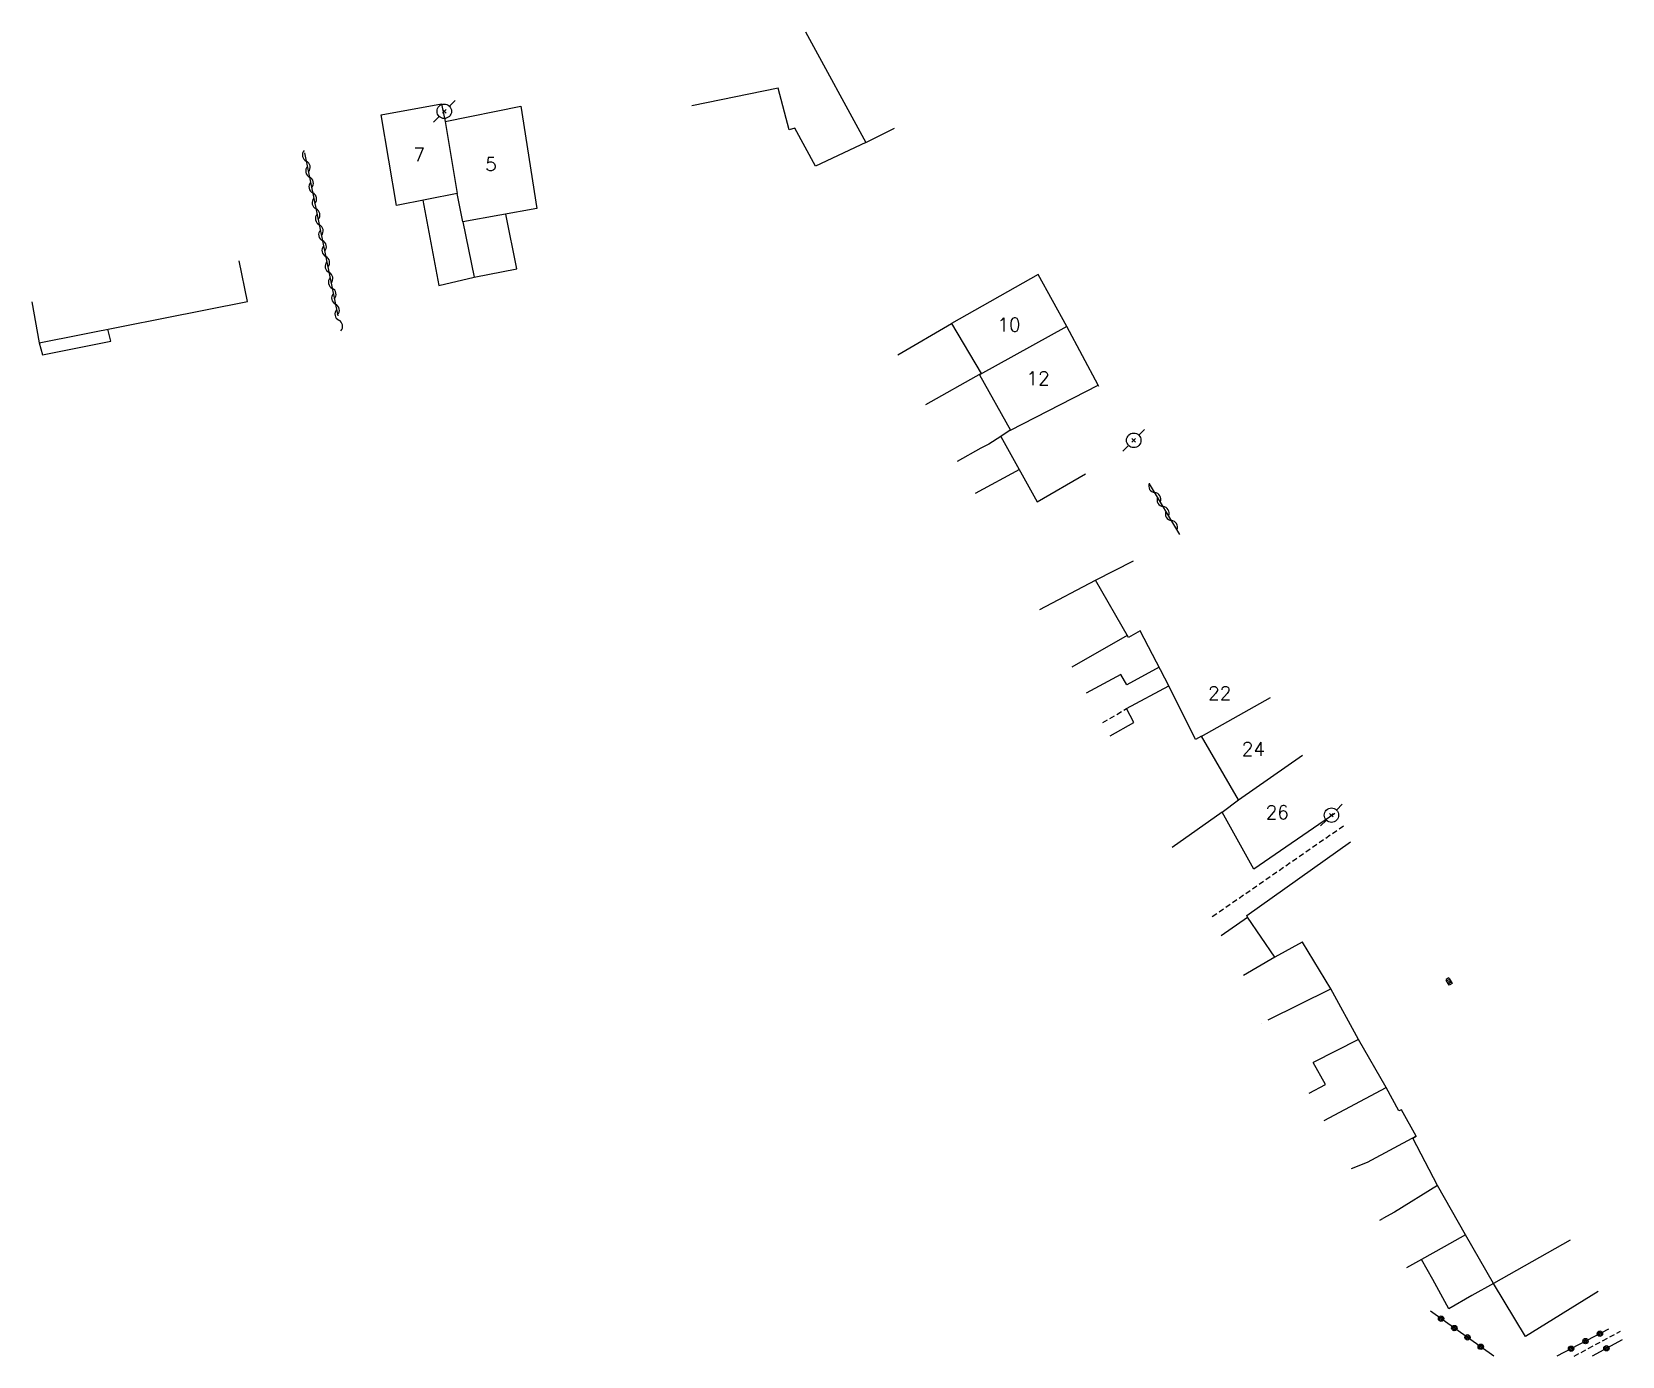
# Model space of a CAD drawing. Header units: millimetres. Extents: x 75126 to 76000, y 157000 to 157993.
# Drawn here: x 75141.1 to 75288.1, y 157000 to 157122.4 of the extents above; entities that cross this region are included whole.
import ezdxf
from ezdxf.enums import TextEntityAlignment as Align

# ---------------------------------------------------------------- set-up
doc = ezdxf.new("R2010")
doc.units = ezdxf.units.MM
doc.linetypes.add('DASHED', pattern=[0.75, 0.5, -0.25])
doc.layers.get('0').update_dxf_attribs({"linetype": 'CONTINUOUS'})
for name, color, linetype in [('W0070', 7, 'DASHED'), ('W0101', 7, 'CONTINUOUS'), ('W0104', 1, 'CONTINUOUS'), ('W0112', 1, 'DASHED'), ('W0310', 3, 'CONTINUOUS'), ('W0323', 7, 'CONTINUOUS'), ('W0401', 7, 'CONTINUOUS'), ('W0473', 7, 'CONTINUOUS'), ('W0991', 7, 'CONTINUOUS'), ('W1102', 7, 'CONTINUOUS')]:
    doc.layers.add(name, color=color, linetype=linetype)
doc.styles.get("Standard").update_dxf_attribs({"font": 'romans.shx', "width": 0.85})

msp = doc.modelspace()

# ---------------------------------------------------------------- texts
at = {"layer": 'W0991'}
for s, p in [('7', (75176.92, 157111.08)), ('5', (75183.55, 157110.2)), ('10', (75231.44, 157095.37)), ('12', (75234.13, 157090.41)), ('22', (75250.92, 157061.29)), ('24', (75254.03, 157056.13)), ('26', (75256.24, 157050.28))]:
    msp.add_text(s, height=1.25, dxfattribs=at).set_placement(p, align=Align.MIDDLE_CENTER)

# ---------------------------------------------------------------- blocks, each defined once
blk = doc.blocks.new('T473')
for p, q in [((-0.166667, 0.166667), (0.166667, -0.166667)), ((-0.166667, -0.166667), (0.166667, 0.166667)), ((0.500001, 0.500001), (1.000002, 1.000002)), ((-1.000002, -1.000002), (-0.500001, -0.500001))]:
    blk.add_line(p, q)
blk.add_ellipse((0, 0), major_axis=(0.471405, 0.471405), ratio=1, start_param=5.4977871438, end_param=11.780972451)
blk = doc.blocks.new('t310o')
at = {"color": 0, "linetype": 'Continuous'}
for centre, start, end in [((-0.5, 0.38), 216.8699, 323.1304), ((0.5, -0.37), 36.8699, 143.1303)]:
    blk.add_arc(centre, 0.625, start, end, dxfattribs=at)
blk = doc.blocks.new('T401')
for p, q in [((-0.3, 0.3), (0, 0.3)), ((-0.3, -0.25), (-0.3, 0.3)), ((-0.3, 0.15), (0, 0.15)), ((-0.3, 0), (0, 0)), ((0, 0.3), (0, -0.25)), ((-0.3, -0.15), (0, -0.15)), ((-0.3, -0.25), (-0.3, -0.3)), ((-0.3, -0.3), (0, -0.3)), ((0, -0.3), (0, -0.25))]:
    blk.add_line(p, q)
blk = doc.blocks.new('t323o')
at = {"color": 0, "linetype": 'Continuous'}
for radius in [0.25, 0.15]:
    blk.add_circle((0, 0), radius, dxfattribs=at)

# ---------------------------------------------------------------- linework, layer by layer
at = {"layer": 'W0070'}
for points in [[(75262.37, 157049.01), (75250.14, 157040.55)], [(75283.68, 157000), (75287.97, 157002.31)]]:
    msp.add_lwpolyline(points, dxfattribs=at)
at = {"layer": 'W0101'}
for points in [[(75212.64, 157122.44), (75218.22, 157112.2), (75220.85, 157113.52)], [(75173.39, 157114.76), (75178.97, 157115.77)], [(75180.41, 157107.5), (75174.8, 157106.39), (75173.39, 157114.76)], [(75178.97, 157115.77), (75179.32, 157114.15)], [(75179.32, 157114.15), (75186.3, 157115.55)], [(75186.3, 157115.55), (75187.79, 157106.09), (75180.96, 157104.86), (75180.41, 157107.5)], [(75141.1, 157097.46), (75141.78, 157093.68), (75161.05, 157097.5), (75160.26, 157101.26)], [(75234.14, 157100.01), (75226.13, 157095.46), (75228.86, 157090.84), (75228.72, 157090.74)], [(75236.8, 157095.19), (75234.14, 157100.01)], [(75239.69, 157089.77), (75236.8, 157095.19)], [(75228.72, 157090.74), (75231.57, 157085.62)], [(75239.74, 157089.64), (75239.69, 157089.77)], [(75231.57, 157085.62), (75231.56, 157085.62), (75230.7, 157085.03), (75234.05, 157078.99), (75238.5, 157081.58)], [(75243.56, 157067.07), (75242.49, 157066.45), (75239.43, 157071.73), (75242.94, 157073.54)], [(75246.22, 157061.97), (75243.56, 157067.07)], [(75249.23, 157057.31), (75248.67, 157057.02), (75246.22, 157061.97)], [(75252.67, 157051.42), (75249.23, 157057.31)], [(75261.56, 157050.18), (75254.09, 157045.02), (75251.15, 157050.29), (75252.67, 157051.42)], [(75258.57, 157038.28), (75258.56, 157038.28), (75256.03, 157036.88), (75253.5, 157040.6), (75253.44, 157040.73), (75263.02, 157047.56)], [(75261.19, 157033.96), (75258.57, 157038.28)], [(75263.76, 157029.29), (75261.19, 157033.96)], [(75266.31, 157024.83), (75263.76, 157029.29)], [(75269.07, 157020.35), (75267.74, 157022.79), (75267.48, 157022.69), (75266.31, 157024.83)], [(75271.07, 157015.79), (75268.78, 157020.16), (75269.07, 157020.35)], [(75273.66, 157011.22), (75271.07, 157015.79)], [(75283.33, 157010.74), (75276.22, 157006.73), (75273.66, 157011.22)]]:
    msp.add_lwpolyline(points, dxfattribs=at)
at = {"layer": 'W0104'}
for points in [[(75213.54, 157110.01), (75211.65, 157113.52), (75211.13, 157113.38), (75210.11, 157117.23), (75202.12, 157115.59)], [(75218.22, 157112.2), (75213.54, 157110.01)], [(75177.24, 157106.87), (75178.72, 157098.97), (75182, 157099.75), (75185.93, 157100.52), (75184.92, 157105.57)], [(75180.96, 157104.86), (75182, 157099.75)], [(75141.78, 157093.68), (75142.1, 157092.56), (75148.4, 157093.83), (75148.13, 157094.94)], [(75221.16, 157092.57), (75226.13, 157095.46)], [(75228.86, 157090.84), (75223.73, 157087.95)], [(75230.7, 157085.03), (75229.57, 157084.33), (75228.85, 157083.95), (75226.65, 157082.72)], [(75232.4, 157081.97), (75228.3, 157079.76)], [(75234.28, 157069.03), (75239.43, 157071.73)], [(75242.37, 157066.64), (75237.24, 157063.71)], [(75245.32, 157063.7), (75242.34, 157062.07), (75241.77, 157063.03), (75238.58, 157061.3)], [(75240.78, 157057.35), (75242.98, 157058.58), (75242.31, 157059.87), (75246.22, 157061.97)], [(75251.15, 157050.29), (75246.52, 157047.04)], [(75251.07, 157038.89), (75253.5, 157040.6)], [(75256.03, 157036.88), (75253.13, 157035.18)], [(75255.41, 157031.09), (75261.19, 157033.96)], [(75254.77, 157030.77), (75254.77, 157030.76)], [(75263.76, 157029.29), (75259.57, 157027.15)], [(75259.18, 157024.32), (75260.69, 157025.11), (75259.57, 157027.15)], [(75260.59, 157021.79), (75266.31, 157024.83)], [(75269.07, 157020.35), (75264.54, 157017.92), (75263.09, 157017.31)], [(75271.07, 157015.79), (75267.08, 157013.32), (75267.09, 157013.32), (75266.01, 157012.74)], [(75265.72, 157012.59), (75266.01, 157012.74)], [(75273.66, 157011.22), (75271.66, 157010.12), (75269.58, 157008.95)], [(75285.91, 157005.98), (75285.91, 157005.98), (75279.19, 157001.81), (75276.22, 157006.73), (75274.23, 157005.61), (75272.09, 157004.39), (75270.62, 157007.1), (75269.58, 157008.95), (75268.18, 157008.18)]]:
    msp.add_lwpolyline(points, dxfattribs=at)
at = {"layer": 'W0112'}
msp.add_lwpolyline([(75240.11, 157058.57), (75242.31, 157059.87)], dxfattribs=at)
at = {"layer": 'W0310'}
for points in [[(75166.32, 157111.24), (75169.39, 157096.19)], [(75247.23, 157075.98), (75244.43, 157080.66)]]:
    msp.add_lwpolyline(points, dxfattribs=at)
at = {"layer": 'W0323'}
for points in [[(75276.28, 157000), (75270.41, 157004.16)], [(75286.88, 157002.51), (75286.88, 157002.51), (75282.08, 157000)], [(75288.13, 157001.52), (75288.13, 157001.52), (75285.36, 157000)]]:
    msp.add_lwpolyline(points, dxfattribs=at)
at = {"layer": 'W1102'}
for points in [[(75179.32, 157114.15), (75180.41, 157107.5)], [(75236.8, 157095.19), (75228.72, 157090.74)], [(75231.57, 157085.62), (75239.69, 157089.77)], [(75249.21, 157057.3), (75255.63, 157060.9)], [(75252.67, 157051.42), (75258.58, 157055.55)]]:
    msp.add_lwpolyline(points, dxfattribs=at)

# ---------------------------------------------------------------- block references
at = {"layer": 'W0310'}
for p, rotation in [((75166.47, 157110.48), 281.5376075163595), ((75166.77, 157109.01), 281.5376075163595), ((75167.07, 157107.54), 281.5376075163595), ((75167.37, 157106.07), 281.5376075163595), ((75167.67, 157104.6), 281.5376075163595), ((75167.97, 157103.13), 281.5376075163595), ((75168.27, 157101.66), 281.5376075163595), ((75168.57, 157100.19), 281.5376075163595), ((75168.87, 157098.72), 281.5376075163595), ((75169.17, 157097.25), 281.5376075163595), ((75169.47, 157095.78), 281.5376075163595), ((75244.92, 157079.84), 120.9114941744429), ((75245.69, 157078.56), 120.9114941744429), ((75246.46, 157077.27), 120.9114941744429)]:
    msp.add_blockref('t310o', p, dxfattribs=dict(at, rotation=rotation))
at = {"layer": 'W0323'}
for p, rotation in [((75271.39, 157003.47), 144.6480961853923), ((75272.61, 157002.6), 144.6480961853923), ((75273.83, 157001.74), 144.6480961853923), ((75284.74, 157001.39), 207.5749325702304), ((75286.07, 157002.08), 207.5749325702304), ((75275.06, 157000.87), 144.6480961853923), ((75283.41, 157000.69), 207.5749325702304), ((75286.68, 157000.73), 208.906539776313)]:
    msp.add_blockref('t323o', p, dxfattribs=dict(at, rotation=rotation))
at = {"layer": 'W0401', "rotation": 209.132186140626}
msp.add_blockref('T401', (75271.99, 157034.56), dxfattribs=at)
at = {"layer": 'W0473'}
for p in [(75179.23, 157115.09), (75242.97, 157084.67), (75261.25, 157050.02)]:
    msp.add_blockref('T473', p, dxfattribs=at)

msp.set_redraw_order([(e.dxf.handle, doc.entitydb.next_handle()) for e in msp.query("TEXT MTEXT ATTDEF DIMENSION ARC_DIMENSION")])  # texts and dimensions are drawn at this point

doc.saveas('drawing.dxf')
